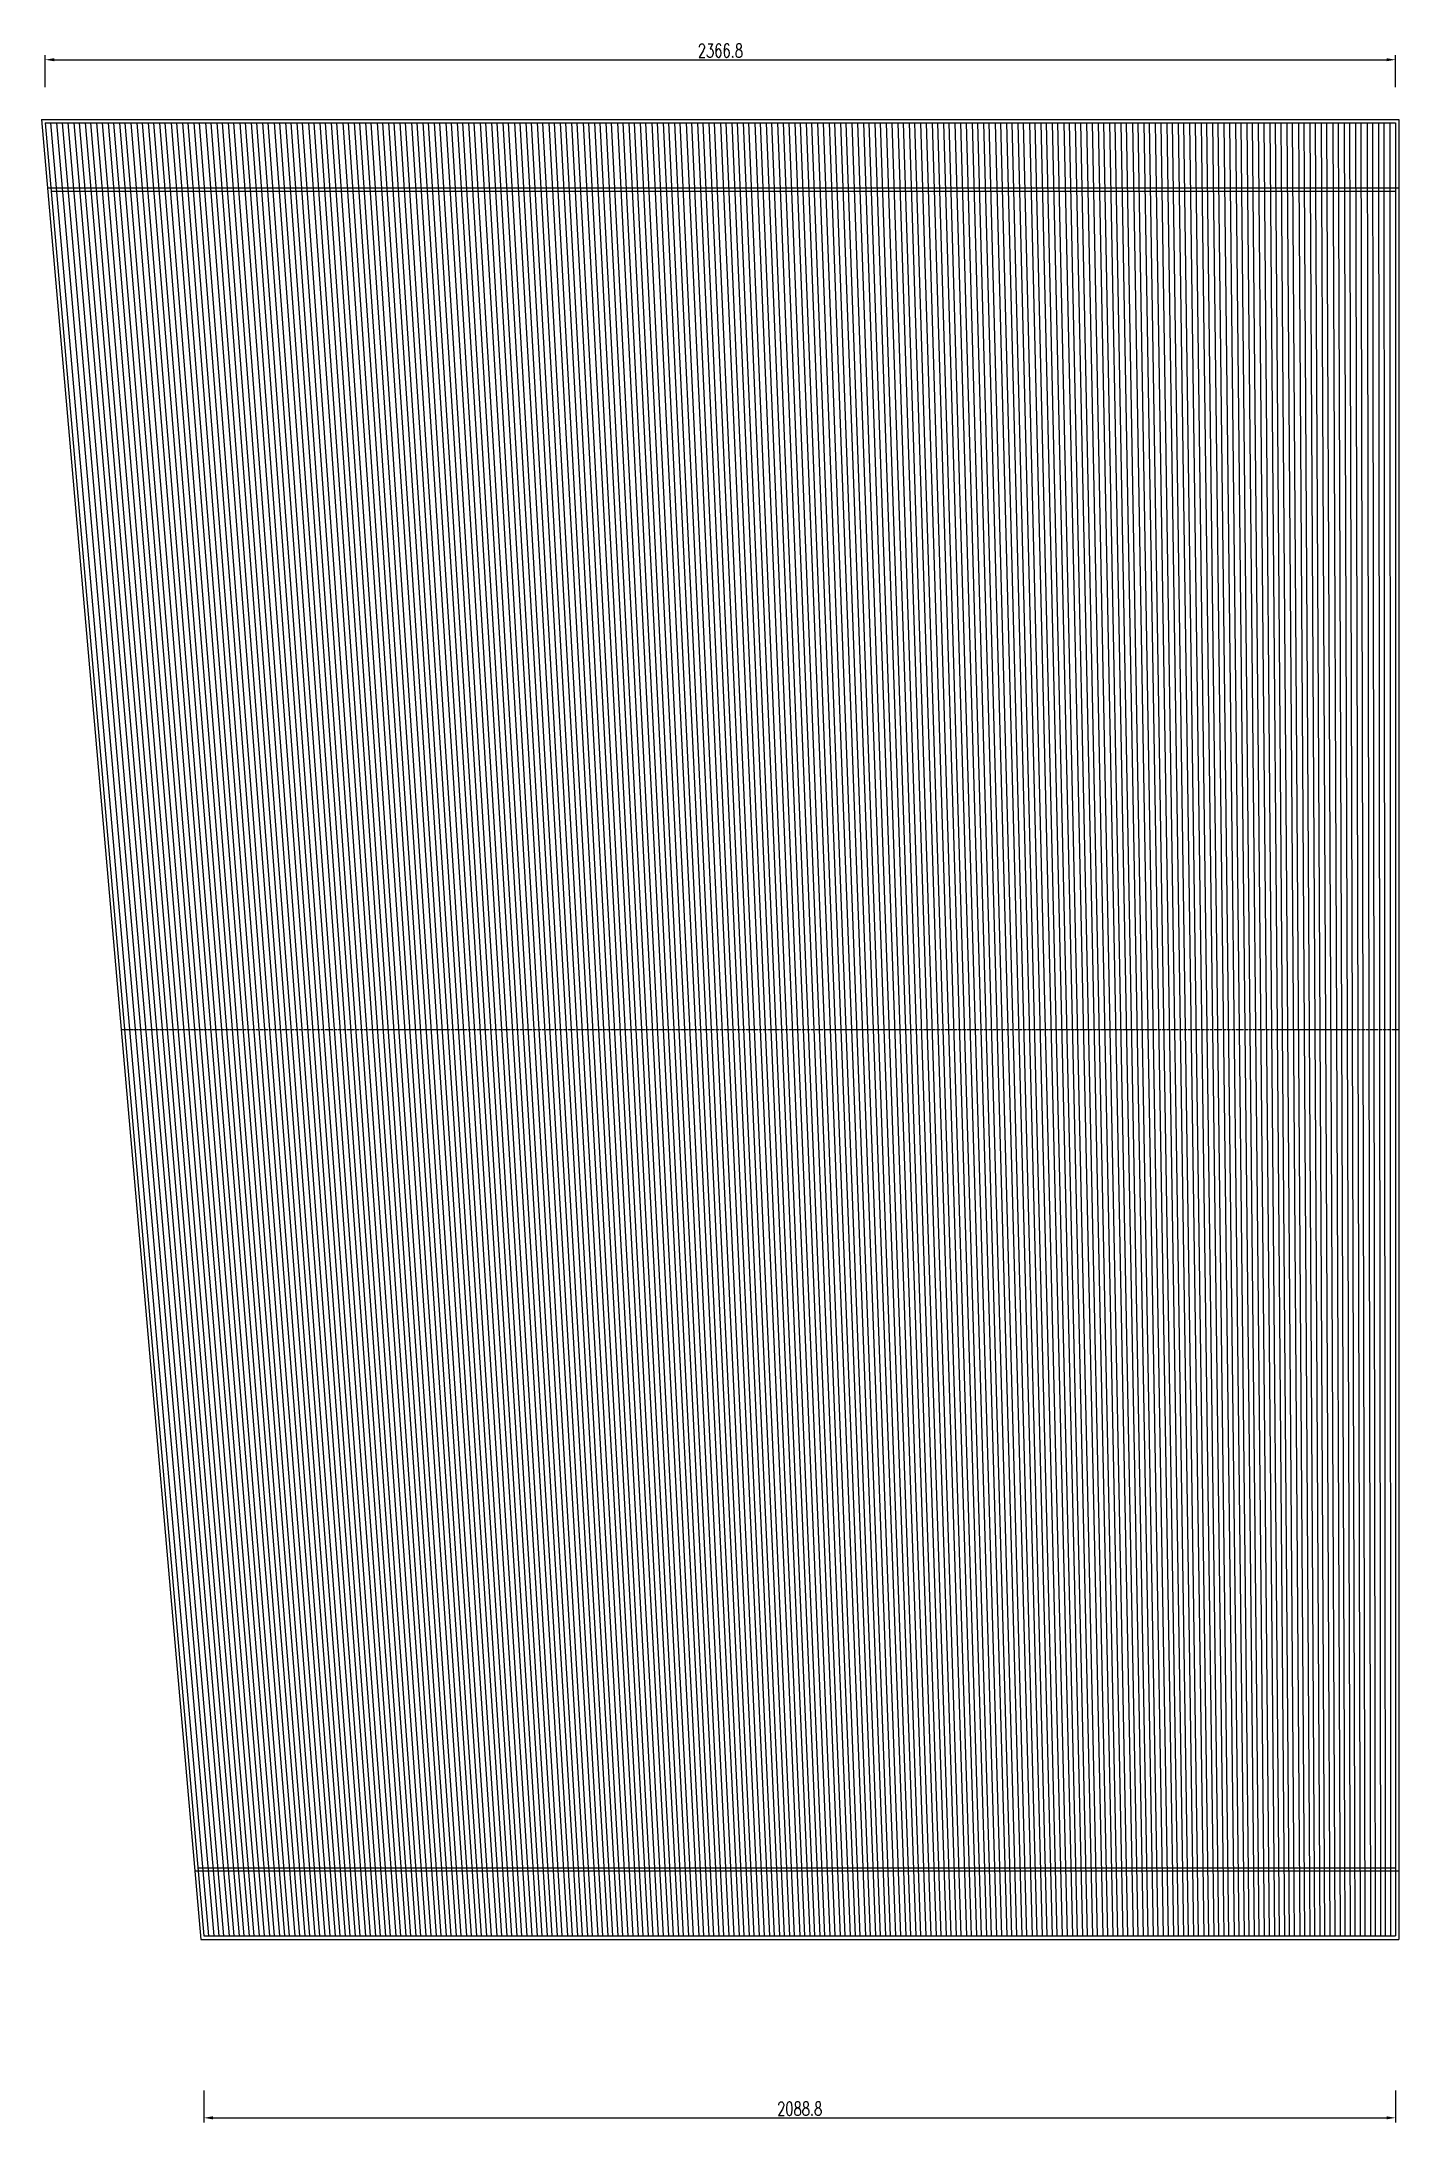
# Model space of a CAD drawing. Header units: millimetres. Extents: x -615 to 27787, y -21564 to 7677.
# Drawn here: x 1635 to 4014, y -6683 to -3036 of the extents above; entities that cross this region are included whole.
import ezdxf

# ---------------------------------------------------------------- set-up
doc = ezdxf.new("R2010")
doc.units = ezdxf.units.MM
doc.header["$LTSCALE"] = 0.25
doc.linetypes.add('ACAD_ISO04W100', pattern=[30, 24, -3, 0, -3])
for name, color, linetype in [('中心线', 5, 'ACAD_ISO04W100'), ('次轮廓线', 7, 'Continuous'), ('钢筋', 1, 'Continuous')]:
    doc.layers.add(name, color=color, linetype=linetype)
doc.styles.get("Standard").update_dxf_attribs({"font": 'simplex1.shx', "width": 0.7, "bigfont": 'hztxt.shx'})
doc.dimstyles.new('80', dxfattribs={"dimscale": 8, "dimtxt": 3, "dimasz": 2, "dimexe": 1, "dimexo": 1, "dimgap": 0.5, "dimtad": 1, "dimdec": 1, "dimdsep": 46, "dimtxsty": 'Standard', "dimcen": 0.5, "dimadec": 0, "dimazin": 0, "dimtfac": 1, "dimtdec": 1, "dimtofl": 0, "dimtmove": 2, "dimatfit": 3, "dimfxl": 0, "dimtolj": 1, "dimtzin": 0, "dimarcsym": 0})

msp = doc.modelspace()

# ---------------------------------------------------------------- blocks, each defined once
blk = doc.blocks.new('*D118')
at = {"color": 0, "lineweight": -2}
for p, q in [((1918.8, -6626.9), (1918.8, -6682.9)), ((4007.6, -6626.9), (4007.6, -6682.9)), ((1934.8, -6674.9), (3991.6, -6674.9))]:
    blk.add_line(p, q, dxfattribs=at)
at = {"color": 0}
for points in [[(1934.8, -6672.2), (1934.8, -6677.6), (1918.8, -6674.9)], [(3991.6, -6672.2), (3991.6, -6677.6), (4007.6, -6674.9)]]:
    blk.add_solid(points, dxfattribs=at)
at = {"layer": 'Defpoints', "color": 0}
for p in [(1918.8, -6356.1), (4007.6, -6356.1), (4007.6, -6674.9)]:
    blk.add_point(p, dxfattribs=at)
at = {"color": 0, "insert": (2963.2, -6658.9), "char_height": 24, "attachment_point": 5}
blk.add_mtext('\\A1;2088.8', dxfattribs=at)
blk = doc.blocks.new('*D119')
at = {"color": 0, "lineweight": -2}
for p, q in [((1640.7, -3115.5), (1640.7, -3059.5)), ((4007.6, -3115.5), (4007.6, -3059.5)), ((1656.7, -3067.5), (3991.6, -3067.5))]:
    blk.add_line(p, q, dxfattribs=at)
at = {"color": 0}
for points in [[(1656.7, -3064.8), (1656.7, -3070.2), (1640.7, -3067.5)], [(3991.6, -3064.8), (3991.6, -3070.2), (4007.6, -3067.5)]]:
    blk.add_solid(points, dxfattribs=at)
at = {"layer": 'Defpoints', "color": 0}
for p in [(4007.6, -3067.5), (1640.7, -3178.1), (4007.6, -3178.1)]:
    blk.add_point(p, dxfattribs=at)
at = {"color": 0, "insert": (2824.2, -3051.5), "char_height": 24, "attachment_point": 5}
blk.add_mtext('\\A1;2366.8', dxfattribs=at)

# ---------------------------------------------------------------- dimensions: what is measured, and where the dimension line sits
for base, p1, p2, picture, middle in [((4007.57, -3067.49), (1640.74, -3178.08), (4007.57, -3178.08), '*D119', (2824.15, -3051.49)), ((4007.57, -6674.9), (1918.77, -6356.08), (4007.57, -6356.08), '*D118', (2963.17, -6658.9))]:
    dim = msp.add_linear_dim(base=base, p1=p1, p2=p2, dimstyle='80')
    dim.commit()
    dim.dimension.update_dxf_attribs({"geometry": picture, "text_midpoint": middle})

# ---------------------------------------------------------------- linework, layer by layer
msp.add_line((4013.15, -3172.08), (4013.15, -6362.08))
at = {"layer": '中心线'}
msp.add_line((1774.15, -4767.08), (4014.15, -4767.08), dxfattribs=at)
at = {"layer": '次轮廓线'}
for p, q in [((1634.61, -3172.08), (1913.7, -6362.08)), ((1634.61, -3172.08), (4013.15, -3172.08)), ((1645.11, -3292.08), (4013.15, -3292.08)), ((1903.2, -6242.08), (4013.15, -6242.08)), ((1913.7, -6362.08), (4013.15, -6362.08))]:
    msp.add_line(p, q, dxfattribs=at)
at = {"layer": '钢筋'}
for p, q in [((1640.74, -3178.08), (1918.77, -6356.08)), ((1640.74, -3178.08), (4007.57, -3178.08)), ((1927.63, -6356.08), (1650.76, -3178.08)), ((1660.79, -3178.08), (1936.48, -6356.08)), ((1670.82, -3178.08), (1945.33, -6356.08)), ((1954.18, -6356.08), (1680.85, -3178.08)), ((1690.88, -3178.08), (1963.03, -6356.08)), ((1971.88, -6356.08), (1700.91, -3178.08)), ((1710.94, -3178.08), (1980.73, -6356.08)), ((1989.58, -6356.08), (1720.97, -3178.08)), ((1731, -3178.08), (1998.43, -6356.08)), ((2007.28, -6356.08), (1741.03, -3178.08)), ((1751.05, -3178.08), (2016.13, -6356.08)), ((2024.98, -6356.08), (1761.08, -3178.08)), ((1771.11, -3178.08), (2033.84, -6356.08)), ((2042.69, -6356.08), (1781.14, -3178.08)), ((1791.17, -3178.08), (2051.54, -6356.08)), ((1801.2, -3178.08), (2060.39, -6356.08)), ((2069.24, -6356.08), (1811.23, -3178.08)), ((1821.26, -3178.08), (2078.09, -6356.08)), ((2086.94, -6356.08), (1831.29, -3178.08)), ((1841.32, -3178.08), (2095.79, -6356.08)), ((2104.64, -6356.08), (1851.34, -3178.08)), ((1861.37, -3178.08), (2113.49, -6356.08)), ((2122.34, -6356.08), (1871.4, -3178.08)), ((1881.43, -3178.08), (2131.19, -6356.08)), ((2140.05, -6356.08), (1891.46, -3178.08)), ((1901.49, -3178.08), (2148.9, -6356.08)), ((2157.75, -6356.08), (1911.52, -3178.08)), ((1921.55, -3178.08), (2166.6, -6356.08)), ((2175.45, -6356.08), (1931.58, -3178.08)), ((1941.6, -3178.08), (2184.3, -6356.08)), ((2193.15, -6356.08), (1951.63, -3178.08)), ((1961.66, -3178.08), (2202, -6356.08)), ((2210.85, -6356.08), (1971.69, -3178.08)), ((1981.72, -3178.08), (2219.7, -6356.08)), ((2228.55, -6356.08), (1991.75, -3178.08)), ((2001.78, -3178.08), (2237.4, -6356.08)), ((2246.26, -6356.08), (2011.81, -3178.08)), ((2021.84, -3178.08), (2255.11, -6356.08)), ((2263.96, -6356.08), (2031.87, -3178.08)), ((2041.89, -3178.08), (2272.81, -6356.08)), ((2281.66, -6356.08), (2051.92, -3178.08)), ((2061.95, -3178.08), (2290.51, -6356.08)), ((2299.36, -6356.08), (2071.98, -3178.08)), ((2082.01, -3178.08), (2308.21, -6356.08)), ((2317.06, -6356.08), (2092.04, -3178.08)), ((2102.07, -3178.08), (2325.91, -6356.08)), ((2334.76, -6356.08), (2112.1, -3178.08)), ((2122.13, -3178.08), (2343.62, -6356.08)), ((2352.47, -6356.08), (2132.16, -3178.08)), ((2142.18, -3178.08), (2361.32, -6356.08)), ((2370.17, -6356.08), (2152.21, -3178.08)), ((2162.24, -3178.08), (2379.02, -6356.08)), ((2387.87, -6356.08), (2172.27, -3178.08)), ((2182.3, -3178.08), (2396.72, -6356.08)), ((2405.57, -6356.08), (2192.33, -3178.08)), ((2202.36, -3178.08), (2414.42, -6356.08)), ((2423.27, -6356.08), (2212.39, -3178.08)), ((2222.42, -3178.08), (2432.12, -6356.08)), ((2440.97, -6356.08), (2232.45, -3178.08)), ((2242.47, -3178.08), (2449.83, -6356.08)), ((2458.68, -6356.08), (2252.5, -3178.08)), ((2262.53, -3178.08), (2467.53, -6356.08)), ((2476.38, -6356.08), (2272.56, -3178.08)), ((2282.59, -3178.08), (2485.23, -6356.08)), ((2494.08, -6356.08), (2292.62, -3178.08)), ((2302.65, -3178.08), (2502.93, -6356.08)), ((2511.78, -6356.08), (2312.68, -3178.08)), ((2322.71, -3178.08), (2520.63, -6356.08)), ((2529.48, -6356.08), (2332.73, -3178.08)), ((2342.76, -3178.08), (2538.33, -6356.08)), ((2547.18, -6356.08), (2352.79, -3178.08)), ((2362.82, -3178.08), (2556.04, -6356.08)), ((2564.89, -6356.08), (2372.85, -3178.08)), ((2382.88, -3178.08), (2573.74, -6356.08)), ((2582.59, -6356.08), (2392.91, -3178.08)), ((2402.94, -3178.08), (2591.44, -6356.08)), ((2600.29, -6356.08), (2412.97, -3178.08)), ((2423, -3178.08), (2609.14, -6356.08)), ((2617.99, -6356.08), (2433.02, -3178.08)), ((2443.05, -3178.08), (2626.84, -6356.08)), ((2635.69, -6356.08), (2453.08, -3178.08)), ((2463.11, -3178.08), (2644.54, -6356.08)), ((2653.39, -6356.08), (2473.14, -3178.08)), ((2483.17, -3178.08), (2662.25, -6356.08)), ((2671.1, -6356.08), (2493.2, -3178.08)), ((2503.23, -3178.08), (2679.95, -6356.08)), ((2688.8, -6356.08), (2513.26, -3178.08)), ((2523.29, -3178.08), (2697.65, -6356.08)), ((2706.5, -6356.08), (2533.31, -3178.08)), ((2543.34, -3178.08), (2715.35, -6356.08)), ((2724.2, -6356.08), (2553.37, -3178.08)), ((2563.4, -3178.08), (2733.05, -6356.08)), ((2741.9, -6356.08), (2573.43, -3178.08)), ((2583.46, -3178.08), (2750.75, -6356.08)), ((2759.6, -6356.08), (2593.49, -3178.08)), ((2603.52, -3178.08), (2768.46, -6356.08)), ((2777.31, -6356.08), (2613.55, -3178.08)), ((2623.58, -3178.08), (2786.16, -6356.08)), ((2795.01, -6356.08), (2633.6, -3178.08)), ((2643.63, -3178.08), (2803.86, -6356.08)), ((2812.71, -6356.08), (2653.66, -3178.08)), ((2663.69, -3178.08), (2821.56, -6356.08)), ((2830.41, -6356.08), (2673.72, -3178.08)), ((2683.75, -3178.08), (2839.26, -6356.08)), ((2848.11, -6356.08), (2693.78, -3178.08)), ((2703.81, -3178.08), (2856.96, -6356.08)), ((2865.81, -6356.08), (2713.84, -3178.08)), ((2723.86, -3178.08), (2874.67, -6356.08)), ((2883.52, -6356.08), (2733.89, -3178.08)), ((2743.92, -3178.08), (2892.37, -6356.08)), ((2901.22, -6356.08), (2753.95, -3178.08)), ((2763.98, -3178.08), (2910.07, -6356.08)), ((2918.92, -6356.08), (2774.01, -3178.08)), ((2784.04, -3178.08), (2927.77, -6356.08)), ((2936.62, -6356.08), (2794.07, -3178.08)), ((2804.1, -3178.08), (2945.47, -6356.08)), ((2954.32, -6356.08), (2814.13, -3178.08)), ((2824.15, -3178.08), (2963.17, -6356.08)), ((2972.02, -6356.08), (2834.18, -3178.08)), ((2844.21, -3178.08), (2980.88, -6356.08)), ((2989.73, -6356.08), (2854.24, -3178.08)), ((2864.27, -3178.08), (2998.58, -6356.08)), ((3007.43, -6356.08), (2874.3, -3178.08)), ((2884.33, -3178.08), (3016.28, -6356.08)), ((3025.13, -6356.08), (2894.36, -3178.08)), ((2904.39, -3178.08), (3033.98, -6356.08)), ((3042.83, -6356.08), (2914.42, -3178.08)), ((2924.44, -3178.08), (3051.68, -6356.08)), ((2934.47, -3178.08), (3060.53, -6356.08)), ((3069.38, -6356.08), (2944.5, -3178.08)), ((2954.53, -3178.08), (3078.24, -6356.08)), ((3087.09, -6356.08), (2964.56, -3178.08)), ((2974.59, -3178.08), (3095.94, -6356.08)), ((3104.79, -6356.08), (2984.62, -3178.08)), ((2994.65, -3178.08), (3113.64, -6356.08)), ((3122.49, -6356.08), (3004.68, -3178.08)), ((3014.71, -3178.08), (3131.34, -6356.08)), ((3140.19, -6356.08), (3024.73, -3178.08)), ((3034.76, -3178.08), (3149.04, -6356.08)), ((3157.89, -6356.08), (3044.79, -3178.08)), ((3054.82, -3178.08), (3166.74, -6356.08)), ((3175.59, -6356.08), (3064.85, -3178.08)), ((3074.88, -3178.08), (3184.45, -6356.08)), ((3193.3, -6356.08), (3084.91, -3178.08)), ((3094.94, -3178.08), (3202.15, -6356.08)), ((3211, -6356.08), (3104.97, -3178.08)), ((3114.99, -3178.08), (3219.85, -6356.08)), ((3228.7, -6356.08), (3125.02, -3178.08)), ((3135.05, -3178.08), (3237.55, -6356.08)), ((3246.4, -6356.08), (3145.08, -3178.08)), ((3155.11, -3178.08), (3255.25, -6356.08)), ((3264.1, -6356.08), (3165.14, -3178.08)), ((3175.17, -3178.08), (3272.95, -6356.08)), ((3281.8, -6356.08), (3185.2, -3178.08)), ((3195.23, -3178.08), (3290.66, -6356.08)), ((3299.51, -6356.08), (3205.26, -3178.08)), ((3215.28, -3178.08), (3308.36, -6356.08)), ((3317.21, -6356.08), (3225.31, -3178.08)), ((3235.34, -3178.08), (3326.06, -6356.08)), ((3334.91, -6356.08), (3245.37, -3178.08)), ((3343.76, -6356.08), (3255.4, -3178.08)), ((3265.43, -3178.08), (3352.61, -6356.08)), ((3361.46, -6356.08), (3275.46, -3178.08)), ((3285.49, -3178.08), (3370.31, -6356.08)), ((3379.16, -6356.08), (3295.52, -3178.08)), ((3305.55, -3178.08), (3388.01, -6356.08)), ((3396.87, -6356.08), (3315.57, -3178.08)), ((3325.6, -3178.08), (3405.72, -6356.08)), ((3414.57, -6356.08), (3335.63, -3178.08)), ((3345.66, -3178.08), (3423.42, -6356.08)), ((3432.27, -6356.08), (3355.69, -3178.08)), ((3365.72, -3178.08), (3441.12, -6356.08)), ((3449.97, -6356.08), (3375.75, -3178.08)), ((3385.78, -3178.08), (3458.82, -6356.08)), ((3467.67, -6356.08), (3395.81, -3178.08)), ((3405.84, -3178.08), (3476.52, -6356.08)), ((3485.37, -6356.08), (3415.86, -3178.08)), ((3425.89, -3178.08), (3494.22, -6356.08)), ((3503.08, -6356.08), (3435.92, -3178.08)), ((3445.95, -3178.08), (3511.93, -6356.08)), ((3520.78, -6356.08), (3455.98, -3178.08)), ((3466.01, -3178.08), (3529.63, -6356.08)), ((3538.48, -6356.08), (3476.04, -3178.08)), ((3486.07, -3178.08), (3547.33, -6356.08)), ((3556.18, -6356.08), (3496.1, -3178.08)), ((3506.12, -3178.08), (3565.03, -6356.08)), ((3573.88, -6356.08), (3516.15, -3178.08)), ((3526.18, -3178.08), (3582.73, -6356.08)), ((3591.58, -6356.08), (3536.21, -3178.08)), ((3546.24, -3178.08), (3600.43, -6356.08)), ((3609.29, -6356.08), (3556.27, -3178.08)), ((3566.3, -3178.08), (3618.14, -6356.08)), ((3626.99, -6356.08), (3576.33, -3178.08)), ((3586.36, -3178.08), (3635.84, -6356.08)), ((3644.69, -6356.08), (3596.39, -3178.08)), ((3606.41, -3178.08), (3653.54, -6356.08)), ((3662.39, -6356.08), (3616.44, -3178.08)), ((3626.47, -3178.08), (3671.24, -6356.08)), ((3680.09, -6356.08), (3636.5, -3178.08)), ((3646.53, -3178.08), (3688.94, -6356.08)), ((3697.79, -6356.08), (3656.56, -3178.08)), ((3666.59, -3178.08), (3706.65, -6356.08)), ((3715.5, -6356.08), (3676.62, -3178.08)), ((3686.65, -3178.08), (3724.35, -6356.08)), ((3733.2, -6356.08), (3696.68, -3178.08)), ((3706.7, -3178.08), (3742.05, -6356.08)), ((3750.9, -6356.08), (3716.73, -3178.08)), ((3726.76, -3178.08), (3759.75, -6356.08)), ((3768.6, -6356.08), (3736.79, -3178.08)), ((3746.82, -3178.08), (3777.45, -6356.08)), ((3786.3, -6356.08), (3756.85, -3178.08)), ((3766.88, -3178.08), (3795.15, -6356.08)), ((3804, -6356.08), (3776.91, -3178.08)), ((3786.94, -3178.08), (3812.86, -6356.08)), ((3821.71, -6356.08), (3796.97, -3178.08)), ((3830.56, -6356.08), (3806.99, -3178.08)), ((3817.02, -3178.08), (3839.41, -6356.08)), ((3848.26, -6356.08), (3827.05, -3178.08)), ((3837.08, -3178.08), (3857.11, -6356.08)), ((3865.96, -6356.08), (3847.11, -3178.08)), ((3857.14, -3178.08), (3874.81, -6356.08)), ((3883.66, -6356.08), (3867.17, -3178.08)), ((3877.2, -3178.08), (3892.51, -6356.08)), ((3901.36, -6356.08), (3887.23, -3178.08)), ((3897.25, -3178.08), (3910.21, -6356.08)), ((3919.07, -6356.08), (3907.28, -3178.08)), ((3917.31, -3178.08), (3927.92, -6356.08)), ((3936.77, -6356.08), (3927.34, -3178.08)), ((3937.37, -3178.08), (3945.62, -6356.08)), ((3954.47, -6356.08), (3947.4, -3178.08)), ((3957.43, -3178.08), (3963.32, -6356.08)), ((3972.17, -6356.08), (3967.46, -3178.08)), ((3977.49, -3178.08), (3981.02, -6356.08)), ((3989.87, -6356.08), (3987.52, -3178.08)), ((3997.54, -3178.08), (3998.72, -6356.08)), ((4007.57, -3178.08), (4007.57, -6356.08)), ((1651.2, -3297.66), (4007.57, -3297.66)), ((1908.31, -6236.5), (4007.57, -6236.5)), ((1918.77, -6356.08), (4007.57, -6356.08))]:
    msp.add_line(p, q, dxfattribs=at)

msp.set_redraw_order([(e.dxf.handle, doc.entitydb.next_handle()) for e in msp.query("TEXT MTEXT ATTDEF DIMENSION ARC_DIMENSION")])  # texts and dimensions are drawn at this point

doc.saveas('drawing.dxf')
